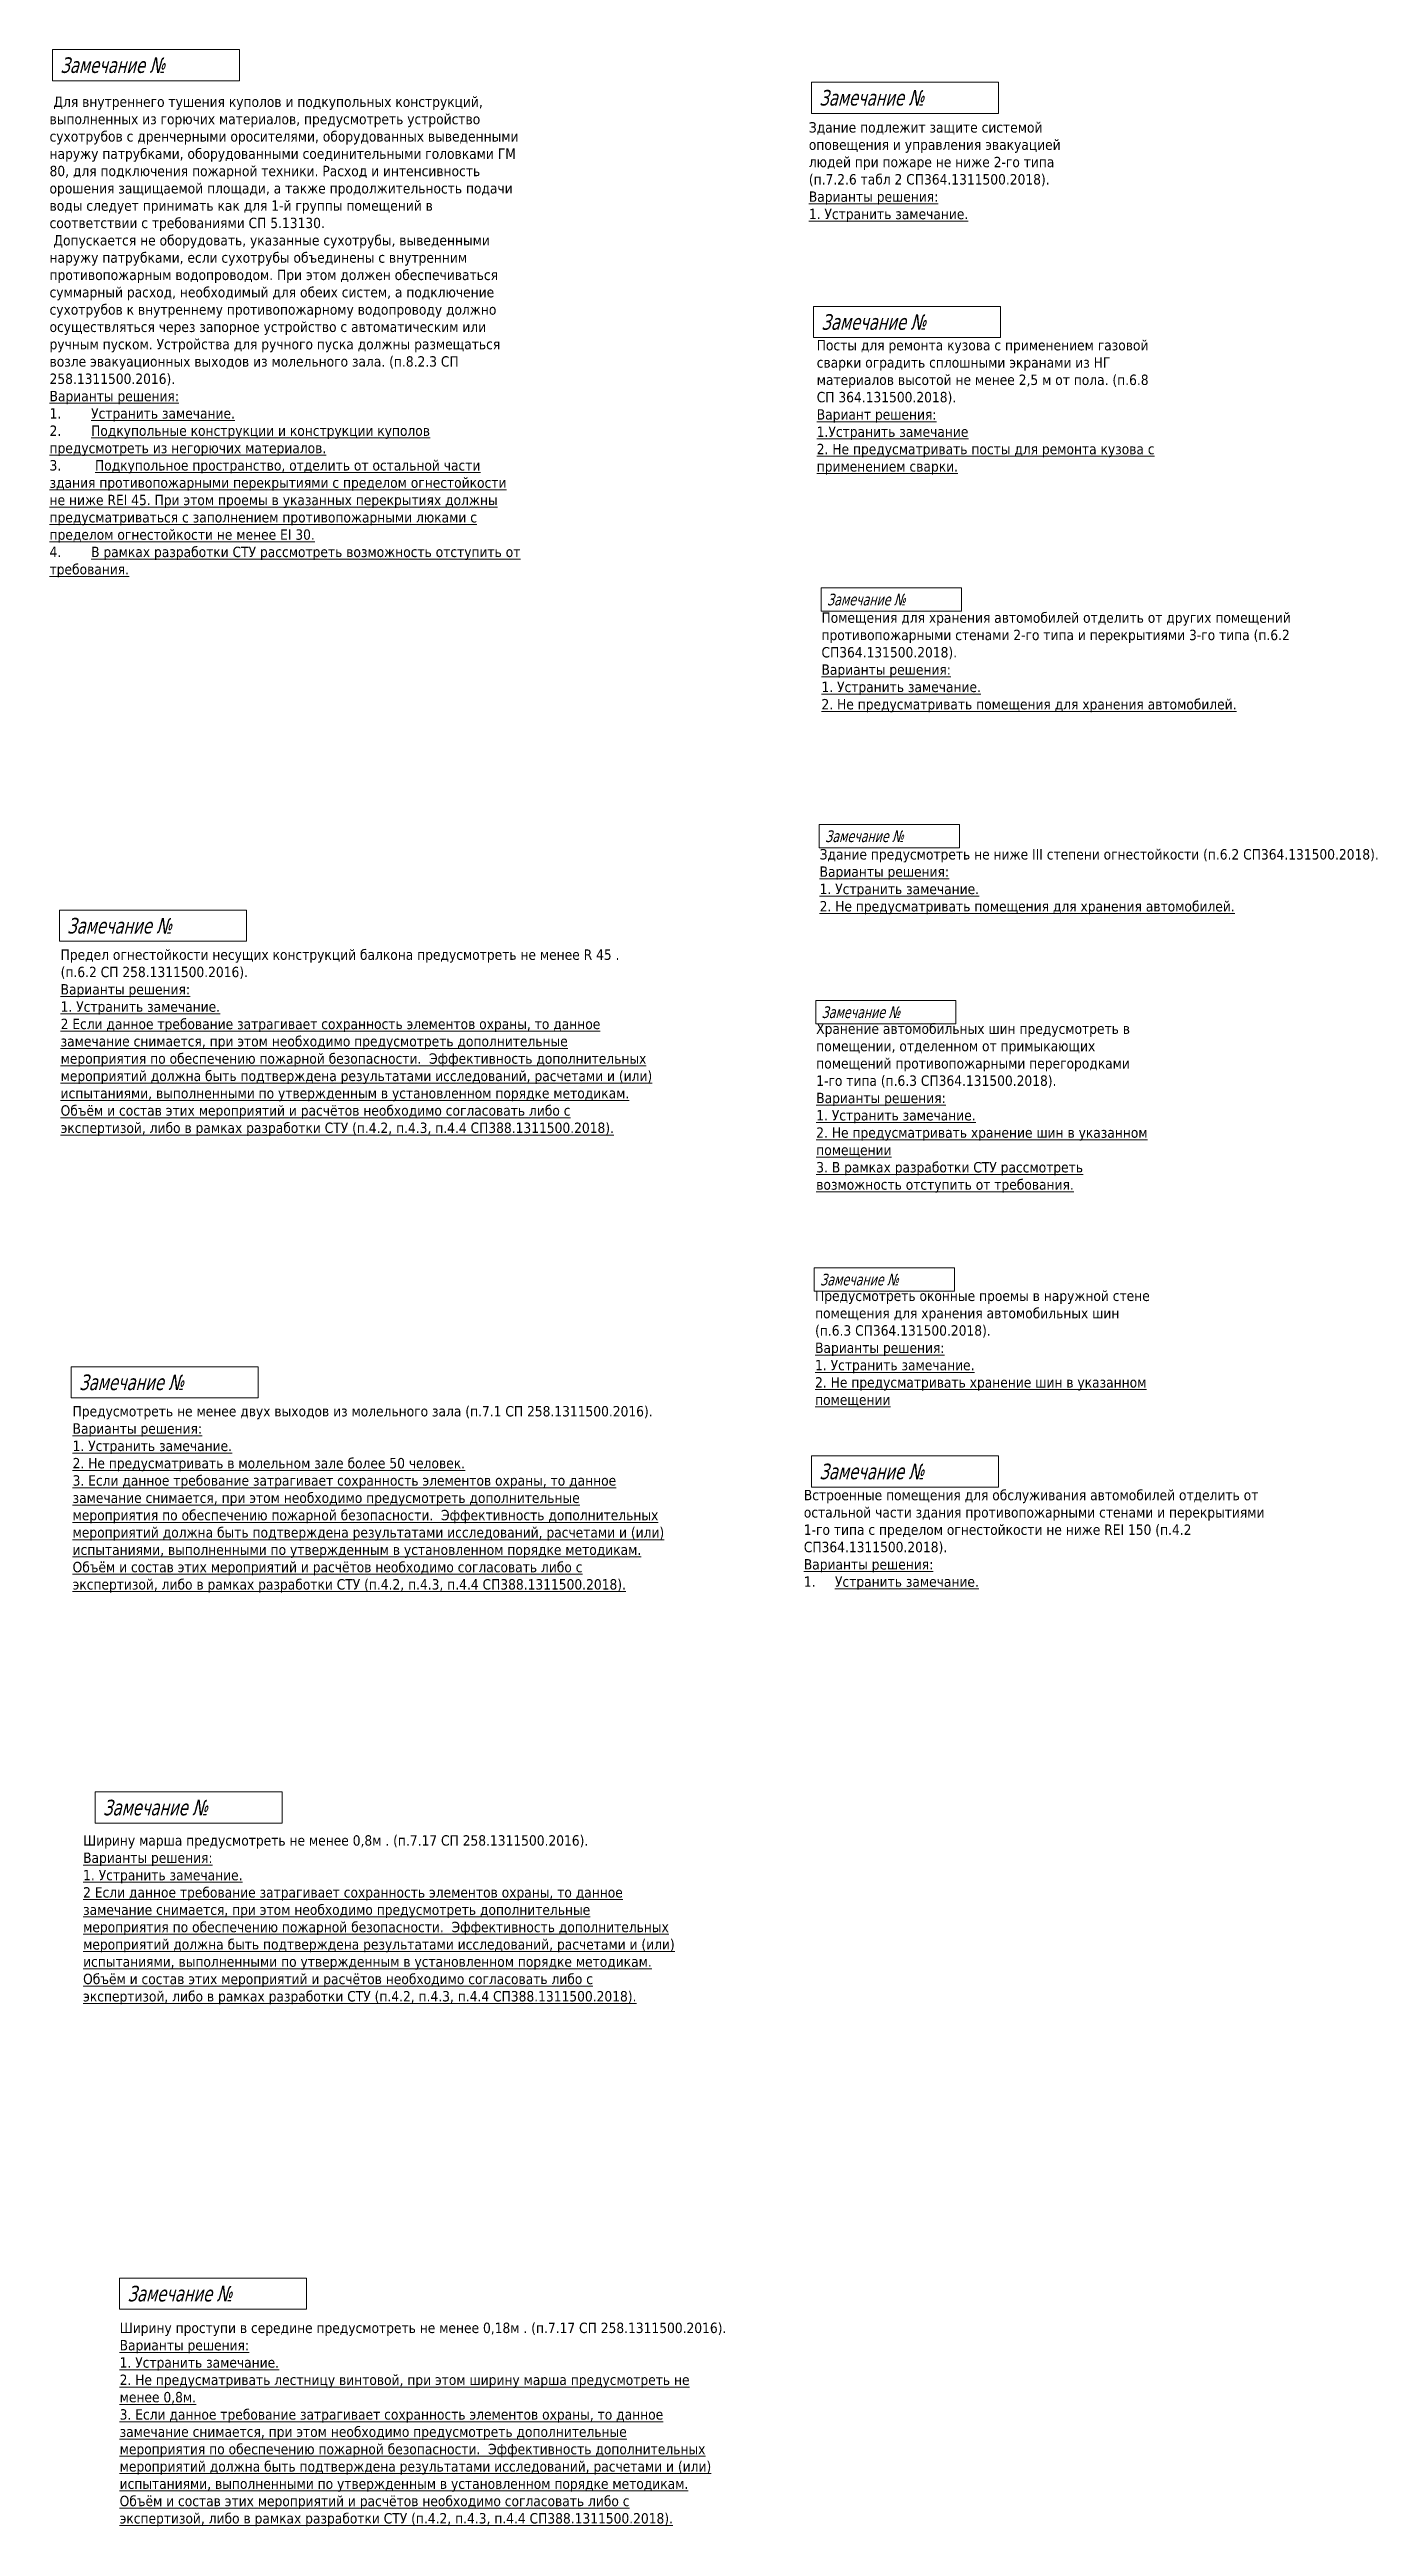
# Model space of a CAD drawing. Header units: millimetres. Extents: x -204396 to 1997851, y -2958255 to 237418.
# Drawn here: x 965968 to 1042661, y -363863 to -220768 of the extents above; entities that cross this region are included whole.
import ezdxf

# ---------------------------------------------------------------- set-up
doc = ezdxf.new("R2010")
doc.units = ezdxf.units.MM
doc.layers.add('экспертиза', color=1, linetype='Continuous', lineweight=0)
doc.styles.add('ЭКСПЕРТИЗА', font='tahoma.ttf')

msp = doc.modelspace()

# ---------------------------------------------------------------- texts
at = {"layer": 'экспертиза', "lineweight": 0, "style": 'ЭКСПЕРТИЗА', "oblique": 14.99998, "width": 0.8}
for p in [(966590, -222118), (1010543, -236958), (1010427, -303363)]:
    msp.add_text('Замечание №', height=900, dxfattribs=at).set_placement(p)
at = {"layer": 'экспертиза', "lineweight": 0, "ltscale": 100, "transparency": 33554687, "style": 'ЭКСПЕРТИЗА', "oblique": 14.99998, "width": 0.8}
for p in [(1010424, -224004), (966984, -271837), (967676, -298213), (969055, -322780), (970467, -350860)]:
    msp.add_text('Замечание №', height=900, dxfattribs=at).set_placement(p)
at = {"layer": 'экспертиза', "lineweight": 0, "ltscale": 100, "style": 'ЭКСПЕРТИЗА', "oblique": 14.99998, "width": 0.8}
for p in [(1010871, -252880), (1010764, -266553), (1010557, -276719), (1010474, -292166)]:
    msp.add_text('Замечание №', height=675, dxfattribs=at).set_placement(p)
at = {"layer": 'экспертиза', "lineweight": 0, "transparency": 33554687, "insert": (965968, -223484), "char_height": 600, "width": 27214.38, "attachment_point": 1, "style": 'ЭКСПЕРТИЗА'}
msp.add_mtext(' Для внутреннего тушения куполов и подкупольных конструкций, выполненных из горючих материалов, предусмотреть устройство сухотрубов с дренчерными оросителями, оборудованных выведенными наружу патрубками, оборудованными соединительными головками ГМ 80, для подключения пожарной техники. Расход и интенсивность орошения защищаемой площади, а также продолжительность подачи воды следует принимать как для 1-й группы помещений в соответствии с требованиями СП 5.13130. \\P Допускается не оборудовать, указанные сухотрубы, выведенными наружу патрубками, если сухотрубы объединены с внутренним противопожарным водопроводом. При этом должен обеспечиваться суммарный расход, необходимый для обеих систем, а подключение сухотрубов к внутреннему противопожарному водопроводу должно осуществляться через запорное устройство с автоматическим или ручным пуском. Устройства для ручного пуска должны размещаться возле эвакуационных выходов из молельного зала. (п.8.2.3 СП 258.1311500.2016).\\P{\\L\\C6;Варианты решения:\\P\\l1.^I\\LУстранить замечание.\\P\\l2.^I\\LПодкупольные конструкции и конструкции куполов предусмотреть из негорючих материалов.\\P\\l3.^I\\L Подкупольное пространство, отделить от остальной части здания противопожарными перекрытиями с пределом огнестойкости не ниже REI 45. При этом проемы в указанных перекрытиях должны предусматриваться с заполнением противопожарными люками с пределом огнестойкости не менее EI 30.\\P\\H1x;\\l4.^I\\LВ рамках разработки СТУ рассмотреть возможность отступить от требования. }', dxfattribs=at)
at = {"layer": 'экспертиза', "lineweight": 0, "ltscale": 100, "char_height": 600, "attachment_point": 1, "style": 'ЭКСПЕРТИЗА'}
for s, insert, width in [('Здание подлежит защите системой оповещения и управления эвакуацией людей при пожаре не ниже 2-го типа (п.7.2.6 табл 2 СП364.1311500.2018).\\P{\\L\\C6;Варианты решения:\\P1. Устранить замечание.}', (1009821, -224965), 15816.77), ('Посты для ремонта кузова с применением газовой сварки оградить сплошными экранами из НГ материалов высотой не менее 2,5 м от пола. (п.6.8 СП 364.131500.2018).\\P{\\L\\C6;Вариант решения:\\P1.Устранить замечание\\P2. Не предусматривать посты для ремонта кузова с применением сварки.}', (1010276, -237547), 20055.58), ('\\pt1200;Помещения для хранения автомобилей отделить от других помещений противопожарными стенами 2-го типа и перекрытиями 3-го типа (п.6.2 СП364.131500.2018).{\\L\\C6;\\PВарианты решения:\\P1. Устранить замечание.\\P2. Не предусматривать помещения для хранения автомобилей.}', (1010551, -253288), 34403.75), ('\\pt1200;Здание предусмотреть не ниже III степени огнестойкости (п.6.2 СП364.131500.2018).{\\L\\C6;\\PВарианты решения:\\P1. Устранить замечание.\\P2. Не предусматривать помещения для хранения автомобилей.}', (1010444, -266961), 34403.75), ('\\pt1200;Хранение автомобильных шин предусмотреть в помещении, отделенном от примыкающих помещений противопожарными перегородками 1-го типа (п.6.3 СП364.131500.2018).{\\L\\C6;\\PВарианты решения:\\P1. Устранить замечание.\\P2. Не предусматривать хранение шин в указанном помещении\\P3. В рамках разработки СТУ рассмотреть возможность отступить от требования. }', (1010248, -277036), 19276.86), ('\\pt1200;Предусмотреть оконные проемы в наружной стене помещения для хранения автомобильных шин (п.6.3 СП364.131500.2018).{\\L\\C6;\\PВарианты решения:\\P1. Устранить замечание.\\P2. Не предусматривать хранение шин в указанном помещении}', (1010180, -292467), 19276.86), ('\\pt1200;Встроенные помещения для обслуживания автомобилей отделить от остальной части здания противопожарными стенами и перекрытиями 1-го типа с пределом огнестойкости не ниже REI 150 (п.4.2 СП364.1311500.2018).{\\L\\P\\C6;Варианты решения:\\P\\pt1800;\\l1.^I\\LУстранить замечание.\\P\\ptz;\\l\\C30;\\P\\C4; }', (1009531, -303977), 26733.91)]:
    msp.add_mtext(s, dxfattribs=dict(at, insert=insert, width=width))
at = {"layer": 'экспертиза', "lineweight": 0, "ltscale": 100, "transparency": 33554687, "char_height": 600, "width": 34068.54, "attachment_point": 1, "style": 'ЭКСПЕРТИЗА'}
for s, insert in [('Предел огнестойкости несущих конструкций балкона предусмотреть не менее R 45 . (п.6.2 СП 258.1311500.2016).\\P{\\L\\C6;Варианты решения:\\P1. Устранить замечание.\\P2 Если данное требование затрагивает сохранность элементов охраны, то данное замечание снимается, при этом необходимо предусмотреть дополнительные мероприятия по обеспечению пожарной безопасности.  Эффективность дополнительных мероприятий должна быть подтверждена результатами исследований, расчетами и (или) испытаниями, выполненными по утвержденным в установленном порядке методикам. Объём и состав этих мероприятий и расчётов необходимо согласовать либо с экспертизой, либо в рамках разработки СТУ (п.4.2, п.4.3, п.4.4 СП388.1311500.2018).}', (966607, -272758)), ('Предусмотреть не менее двух выходов из молельного зала (п.7.1 СП 258.1311500.2016).\\P{\\L\\C6;Варианты решения:\\P1. Устранить замечание.\\P2. Не предусматривать в молельном зале более 50 человек.\\P3. Если данное требование затрагивает сохранность элементов охраны, то данное замечание снимается, при этом необходимо предусмотреть дополнительные мероприятия по обеспечению пожарной безопасности.  Эффективность дополнительных мероприятий должна быть подтверждена результатами исследований, расчетами и (или) испытаниями, выполненными по утвержденным в установленном порядке методикам. Объём и состав этих мероприятий и расчётов необходимо согласовать либо с экспертизой, либо в рамках разработки СТУ (п.4.2, п.4.3, п.4.4 СП388.1311500.2018).}', (967299, -299134)), ('Ширину марша предусмотреть не менее 0,8м . (п.7.17 СП 258.1311500.2016).\\P{\\L\\C6;Варианты решения:\\P1. Устранить замечание.\\P2 Если данное требование затрагивает сохранность элементов охраны, то данное замечание снимается, при этом необходимо предусмотреть дополнительные мероприятия по обеспечению пожарной безопасности.  Эффективность дополнительных мероприятий должна быть подтверждена результатами исследований, расчетами и (или) испытаниями, выполненными по утвержденным в установленном порядке методикам. Объём и состав этих мероприятий и расчётов необходимо согласовать либо с экспертизой, либо в рамках разработки СТУ (п.4.2, п.4.3, п.4.4 СП388.1311500.2018).}', (967906, -323930)), ('Ширину проступи в середине предусмотреть не менее 0,18м . (п.7.17 СП 258.1311500.2016).\\P{\\L\\C6;Варианты решения:\\P1. Устранить замечание.\\P2. Не предусматривать лестницу винтовой, при этом ширину марша предусмотреть не менее 0,8м.\\P3. Если данное требование затрагивает сохранность элементов охраны, то данное замечание снимается, при этом необходимо предусмотреть дополнительные мероприятия по обеспечению пожарной безопасности.  Эффективность дополнительных мероприятий должна быть подтверждена результатами исследований, расчетами и (или) испытаниями, выполненными по утвержденным в установленном порядке методикам. Объём и состав этих мероприятий и расчётов необходимо согласовать либо с экспертизой, либо в рамках разработки СТУ (п.4.2, п.4.3, п.4.4 СП388.1311500.2018).}', (970016, -352089))]:
    msp.add_mtext(s, dxfattribs=dict(at, insert=insert))

# ---------------------------------------------------------------- linework, layer by layer
at = {"layer": 'экспертиза', "lineweight": 0}
for points in [[(966140, -220768), (976940, -220768), (976940, -222568), (966140, -222568), (966140, -220768)], [(1010093, -235608), (1020893, -235608), (1020893, -237408), (1010093, -237408), (1010093, -235608)], [(1010533, -251867), (1018633, -251867), (1018633, -253217), (1010533, -253217), (1010533, -251867)], [(1010426, -265541), (1018526, -265541), (1018526, -266891), (1010426, -266891), (1010426, -265541)], [(1010219, -275706), (1018319, -275706), (1018319, -277056), (1010219, -277056), (1010219, -275706)], [(1010137, -291154), (1018237, -291154), (1018237, -292504), (1010137, -292504), (1010137, -291154)], [(1009977, -302013), (1020777, -302013), (1020777, -303813), (1009977, -303813), (1009977, -302013)]]:
    msp.add_lwpolyline(points, dxfattribs=at)
at = {"layer": 'экспертиза', "lineweight": 0, "transparency": 33554687}
for points in [[(1009974, -222654), (1020774, -222654), (1020774, -224454), (1009974, -224454), (1009974, -222654)], [(966534, -270487), (977334, -270487), (977334, -272287), (966534, -272287), (966534, -270487)], [(967226, -296863), (978026, -296863), (978026, -298663), (967226, -298663), (967226, -296863)], [(968605, -321430), (979405, -321430), (979405, -323230), (968605, -323230), (968605, -321430)], [(970017, -349510), (980817, -349510), (980817, -351310), (970017, -351310), (970017, -349510)]]:
    msp.add_lwpolyline(points, dxfattribs=at)

msp.set_redraw_order([(e.dxf.handle, doc.entitydb.next_handle()) for e in msp.query("TEXT MTEXT ATTDEF DIMENSION ARC_DIMENSION")])  # texts and dimensions are drawn at this point

doc.saveas('drawing.dxf')
